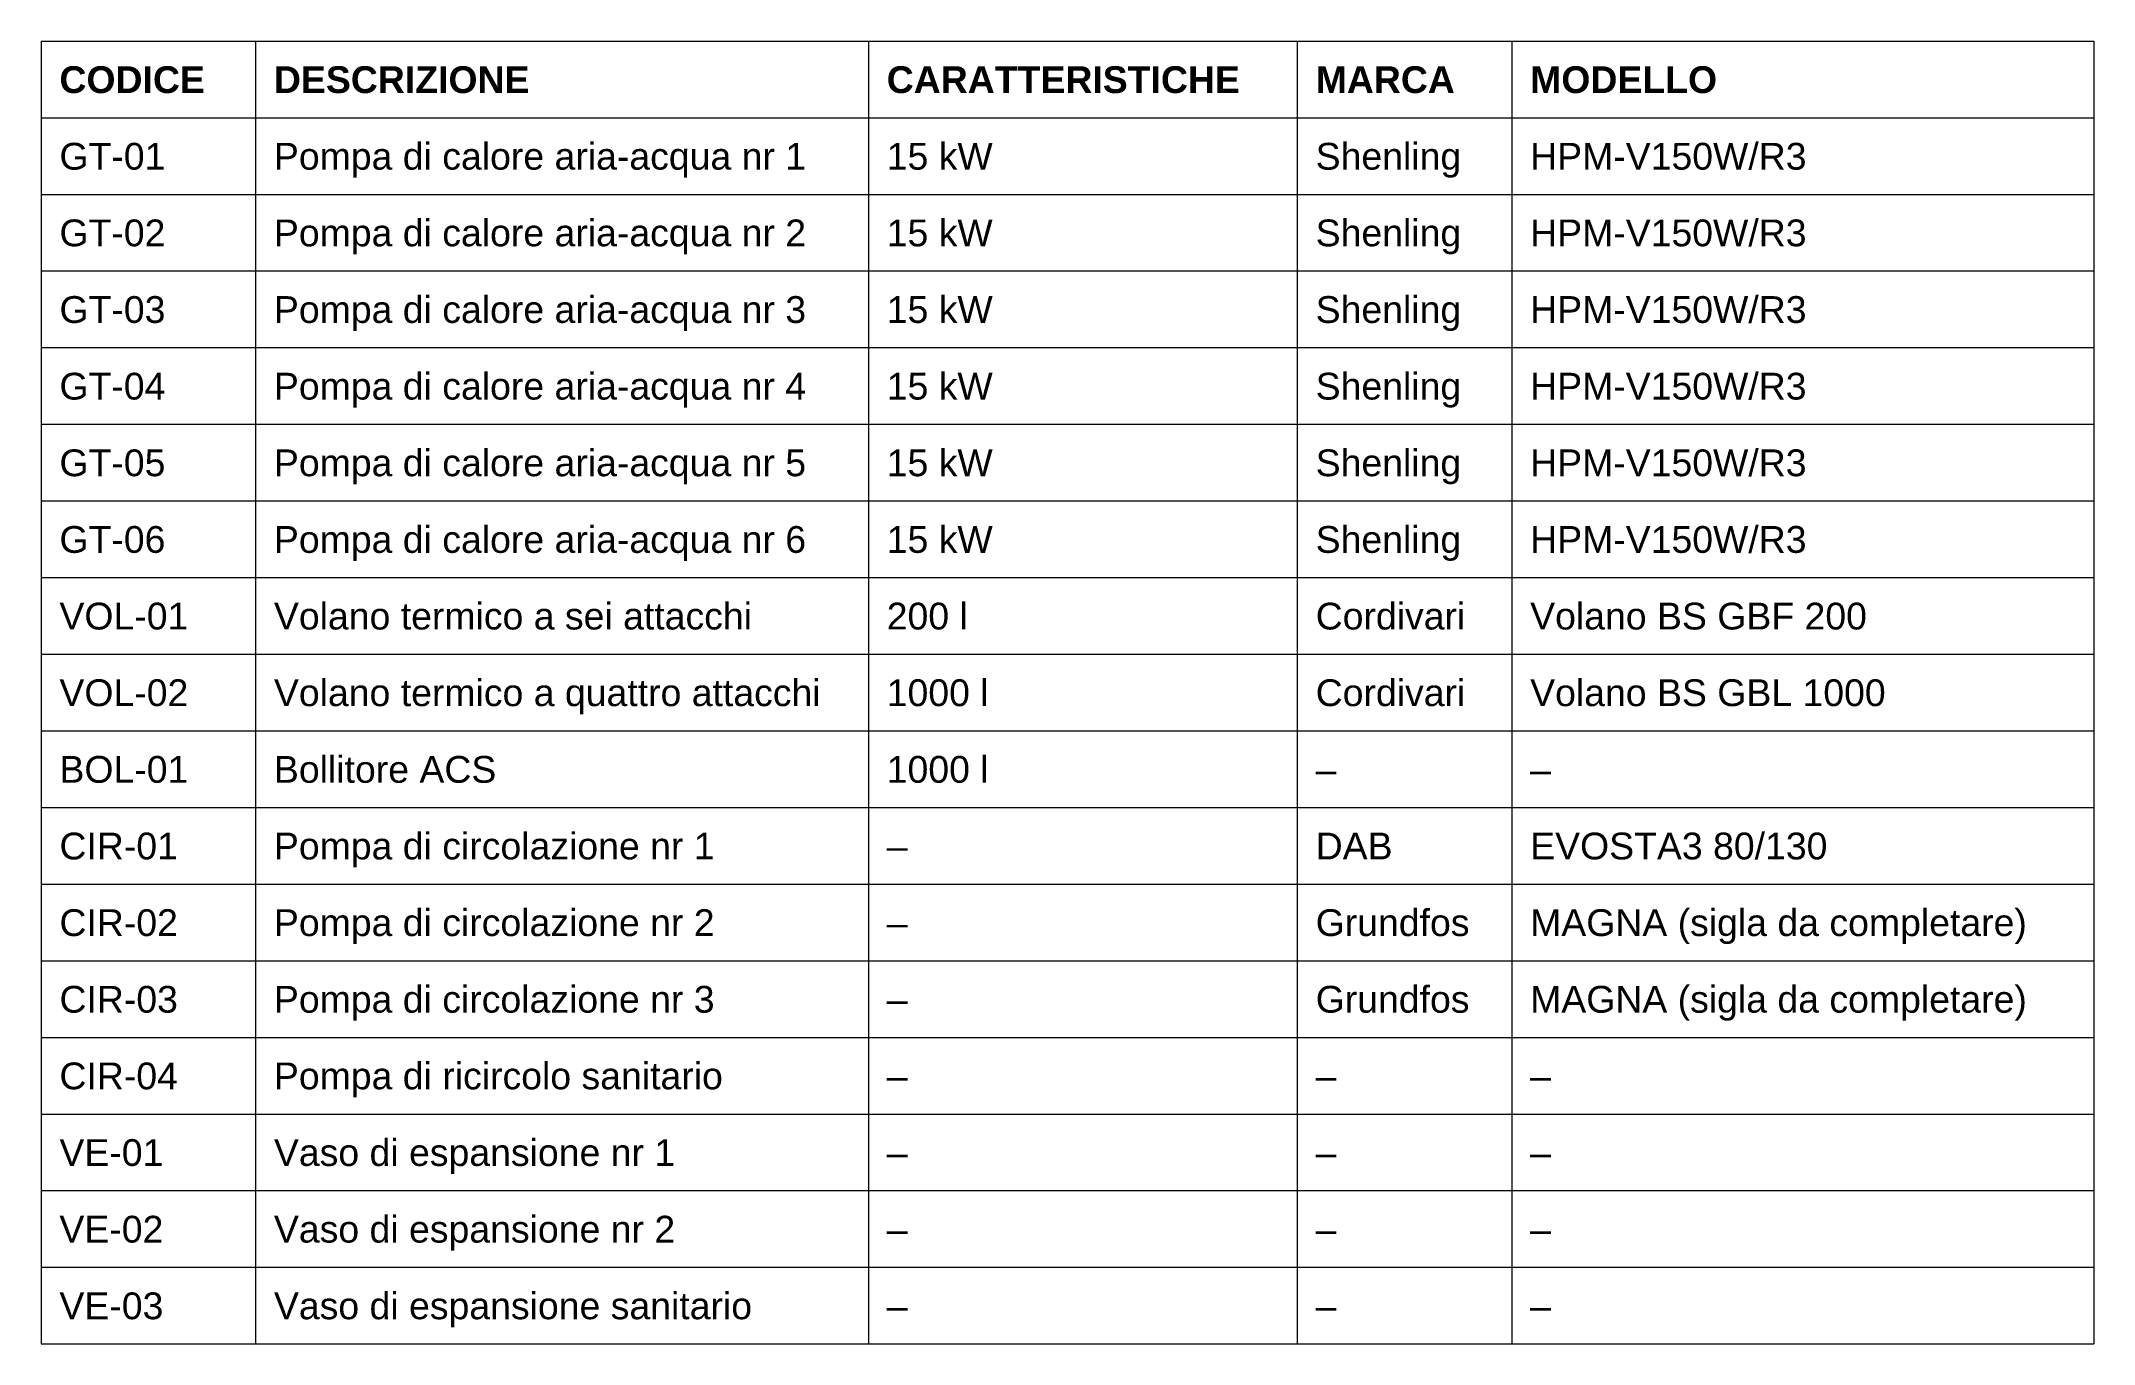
# Model space of a CAD drawing. Header units: millimetres. Extents: x 10 to 831, y 46 to 578.
# Drawn here: x 10 to 177.5, y 471.8 to 578 of the extents above; entities that cross this region are included whole.
import ezdxf

# ---------------------------------------------------------------- set-up
doc = ezdxf.new("R2010")
doc.units = ezdxf.units.MM
doc.layers.add('M-ANNO-SCHD', color=7, linetype='Continuous', lineweight=18)
doc.styles.add('NOVEC_ARIAL', font='arial.ttf')
doc.styles.add('NOVEC_ARIAL_GRASSETTO', font='arialbd.ttf')

msp = doc.modelspace()

# ---------------------------------------------------------------- texts
at = {"layer": 'M-ANNO-SCHD'}
for s, style, p in [('CODICE', 'NOVEC_ARIAL_GRASSETTO', (11.5, 573.76375)), ('DESCRIZIONE', 'NOVEC_ARIAL_GRASSETTO', (29, 573.76375)), ('CARATTERISTICHE', 'NOVEC_ARIAL_GRASSETTO', (79, 573.76375)), ('MARCA', 'NOVEC_ARIAL_GRASSETTO', (114, 573.76375)), ('MODELLO', 'NOVEC_ARIAL_GRASSETTO', (131.5, 573.76375)), ('GT-01', 'NOVEC_ARIAL', (11.5, 567.51375)), ('Pompa di calore aria-acqua nr 1', 'NOVEC_ARIAL', (29, 567.51375)), ('15 kW', 'NOVEC_ARIAL', (79, 567.51375)), ('Shenling', 'NOVEC_ARIAL', (114, 567.51375)), ('HPM-V150W/R3', 'NOVEC_ARIAL', (131.5, 567.51375)), ('GT-02', 'NOVEC_ARIAL', (11.5, 561.26375)), ('Pompa di calore aria-acqua nr 2', 'NOVEC_ARIAL', (29, 561.26375)), ('15 kW', 'NOVEC_ARIAL', (79, 561.26375)), ('Shenling', 'NOVEC_ARIAL', (114, 561.26375)), ('HPM-V150W/R3', 'NOVEC_ARIAL', (131.5, 561.26375)), ('GT-03', 'NOVEC_ARIAL', (11.5, 555.01375)), ('Pompa di calore aria-acqua nr 3', 'NOVEC_ARIAL', (29, 555.01375)), ('15 kW', 'NOVEC_ARIAL', (79, 555.01375)), ('Shenling', 'NOVEC_ARIAL', (114, 555.01375)), ('HPM-V150W/R3', 'NOVEC_ARIAL', (131.5, 555.01375)), ('GT-04', 'NOVEC_ARIAL', (11.5, 548.76375)), ('Pompa di calore aria-acqua nr 4', 'NOVEC_ARIAL', (29, 548.76375)), ('15 kW', 'NOVEC_ARIAL', (79, 548.76375)), ('Shenling', 'NOVEC_ARIAL', (114, 548.76375)), ('HPM-V150W/R3', 'NOVEC_ARIAL', (131.5, 548.76375)), ('GT-05', 'NOVEC_ARIAL', (11.5, 542.51375)), ('Pompa di calore aria-acqua nr 5', 'NOVEC_ARIAL', (29, 542.51375)), ('15 kW', 'NOVEC_ARIAL', (79, 542.51375)), ('Shenling', 'NOVEC_ARIAL', (114, 542.51375)), ('HPM-V150W/R3', 'NOVEC_ARIAL', (131.5, 542.51375)), ('GT-06', 'NOVEC_ARIAL', (11.5, 536.26375)), ('Pompa di calore aria-acqua nr 6', 'NOVEC_ARIAL', (29, 536.26375)), ('15 kW', 'NOVEC_ARIAL', (79, 536.26375)), ('Shenling', 'NOVEC_ARIAL', (114, 536.26375)), ('HPM-V150W/R3', 'NOVEC_ARIAL', (131.5, 536.26375)), ('VOL-01', 'NOVEC_ARIAL', (11.5, 530.01375)), ('Volano termico a sei attacchi', 'NOVEC_ARIAL', (29, 530.01375)), ('200 l', 'NOVEC_ARIAL', (79, 530.01375)), ('Cordivari', 'NOVEC_ARIAL', (114, 530.01375)), ('Volano BS GBF 200', 'NOVEC_ARIAL', (131.5, 530.01375)), ('VOL-02', 'NOVEC_ARIAL', (11.5, 523.76375)), ('Volano termico a quattro attacchi', 'NOVEC_ARIAL', (29, 523.76375)), ('1000 l', 'NOVEC_ARIAL', (79, 523.76375)), ('Cordivari', 'NOVEC_ARIAL', (114, 523.76375)), ('Volano BS GBL 1000', 'NOVEC_ARIAL', (131.5, 523.76375)), ('BOL-01', 'NOVEC_ARIAL', (11.5, 517.51375)), ('Bollitore ACS', 'NOVEC_ARIAL', (29, 517.51375)), ('1000 l', 'NOVEC_ARIAL', (79, 517.51375)), ('–', 'NOVEC_ARIAL', (114, 517.51375)), ('–', 'NOVEC_ARIAL', (131.5, 517.51375)), ('CIR-01', 'NOVEC_ARIAL', (11.5, 511.26375)), ('Pompa di circolazione nr 1', 'NOVEC_ARIAL', (29, 511.26375)), ('DAB', 'NOVEC_ARIAL', (114, 511.26375)), ('EVOSTA3 80/130', 'NOVEC_ARIAL', (131.5, 511.26375)), ('–', 'NOVEC_ARIAL', (79, 511.26375)), ('CIR-02', 'NOVEC_ARIAL', (11.5, 505.01375)), ('Pompa di circolazione nr 2', 'NOVEC_ARIAL', (29, 505.01375)), ('–', 'NOVEC_ARIAL', (79, 505.01375)), ('Grundfos', 'NOVEC_ARIAL', (114, 505.01375)), ('MAGNA (sigla da completare)', 'NOVEC_ARIAL', (131.5, 505.01375)), ('CIR-03', 'NOVEC_ARIAL', (11.5, 498.76375)), ('Pompa di circolazione nr 3', 'NOVEC_ARIAL', (29, 498.76375)), ('Grundfos', 'NOVEC_ARIAL', (114, 498.76375)), ('MAGNA (sigla da completare)', 'NOVEC_ARIAL', (131.5, 498.76375)), ('–', 'NOVEC_ARIAL', (79, 498.76375)), ('CIR-04', 'NOVEC_ARIAL', (11.5, 492.51375)), ('Pompa di ricircolo sanitario', 'NOVEC_ARIAL', (29, 492.51375)), ('–', 'NOVEC_ARIAL', (79, 492.51375)), ('–', 'NOVEC_ARIAL', (114, 492.51375)), ('–', 'NOVEC_ARIAL', (131.5, 492.51375)), ('VE-01', 'NOVEC_ARIAL', (11.5, 486.26375)), ('Vaso di espansione nr 1', 'NOVEC_ARIAL', (29, 486.26375)), ('–', 'NOVEC_ARIAL', (79, 486.26375)), ('–', 'NOVEC_ARIAL', (114, 486.26375)), ('–', 'NOVEC_ARIAL', (131.5, 486.26375)), ('VE-02', 'NOVEC_ARIAL', (11.5, 480.01375)), ('Vaso di espansione nr 2', 'NOVEC_ARIAL', (29, 480.01375)), ('–', 'NOVEC_ARIAL', (79, 480.01375)), ('–', 'NOVEC_ARIAL', (114, 480.01375)), ('–', 'NOVEC_ARIAL', (131.5, 480.01375)), ('VE-03', 'NOVEC_ARIAL', (11.5, 473.76375)), ('Vaso di espansione sanitario', 'NOVEC_ARIAL', (29, 473.76375)), ('–', 'NOVEC_ARIAL', (79, 473.76375)), ('–', 'NOVEC_ARIAL', (114, 473.76375)), ('–', 'NOVEC_ARIAL', (131.5, 473.76375))]:
    msp.add_text(s, height=2.1844, dxfattribs=dict(at, style=style)).set_placement(p)

# ---------------------------------------------------------------- linework, layer by layer
at = {"layer": 'M-ANNO-SCHD'}
for p, q in [((10, 578), (177.5, 578)), ((10, 578), (10, 471.75)), ((27.5, 578), (27.5, 471.75)), ((77.5, 578), (77.5, 471.75)), ((112.5, 578), (112.5, 471.75)), ((130, 578), (130, 471.75)), ((177.5, 578), (177.5, 471.75)), ((10, 571.75), (177.5, 571.75)), ((10, 565.5), (177.5, 565.5)), ((10, 559.25), (177.5, 559.25)), ((10, 553), (177.5, 553)), ((10, 546.75), (177.5, 546.75)), ((10, 540.5), (177.5, 540.5)), ((10, 534.25), (177.5, 534.25)), ((10, 528), (177.5, 528)), ((10, 521.75), (177.5, 521.75)), ((10, 515.5), (177.5, 515.5)), ((10, 509.25), (177.5, 509.25)), ((10, 503), (177.5, 503)), ((10, 496.75), (177.5, 496.75)), ((10, 490.5), (177.5, 490.5)), ((10, 484.25), (177.5, 484.25)), ((10, 478), (177.5, 478)), ((10, 471.75), (177.5, 471.75))]:
    msp.add_line(p, q, dxfattribs=at)

msp.set_redraw_order([(e.dxf.handle, doc.entitydb.next_handle()) for e in msp.query("TEXT MTEXT ATTDEF DIMENSION ARC_DIMENSION")])  # texts and dimensions are drawn at this point

doc.saveas('drawing.dxf')
